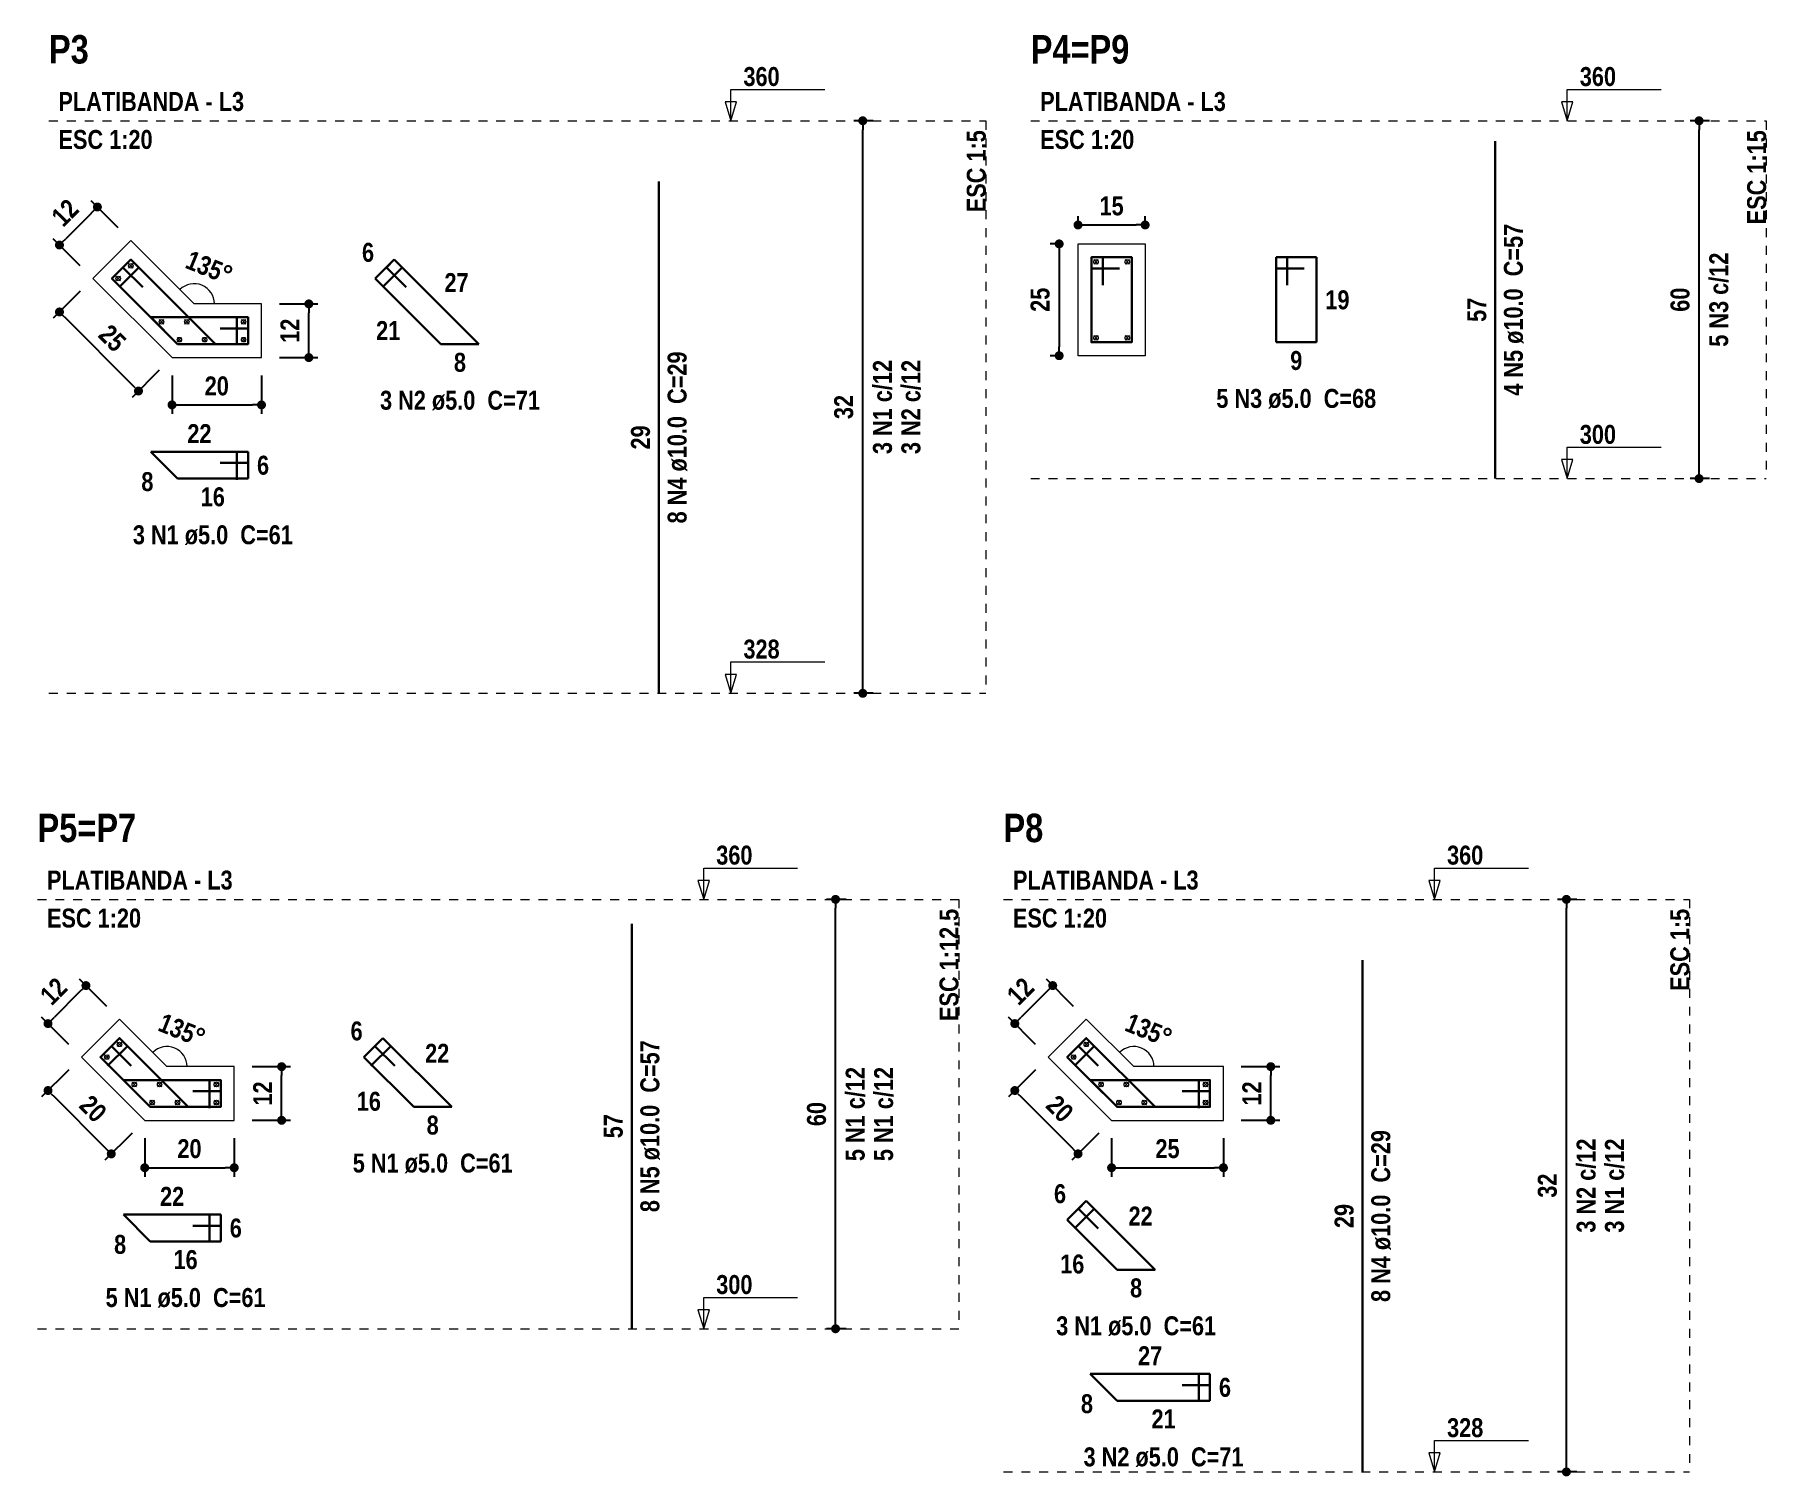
# Model space of a CAD drawing. Header units: millimetres. Extents: x 2249 to 2676, y -663 to -441.
# Drawn here: x 2595.97 to 2615.32, y -558.04 to -541.92 of the extents above; entities that cross this region are included whole.
import ezdxf

# ---------------------------------------------------------------- set-up
doc = ezdxf.new("R2010")
doc.units = ezdxf.units.MM
doc.header["$LTSCALE"] = 0.5
doc.header["$MEASUREMENT"] = 0
doc.header["$PDMODE"] = 34
doc.linetypes.add('DOT2', pattern=[3.175, 0, -3.175])
doc.layers.get('0').update_dxf_attribs({"linetype": 'CONTINUOUS'})
doc.layers.get('DEFPOINTS').update_dxf_attribs({"linetype": 'CONTINUOUS'})
for name, color, linetype, lineweight in [('Descrição da armadura', 7, 'CONTINUOUS', 5), ('DT-Barras na forma', 2, 'CONTINUOUS', 30), ('DT-Barras no corte', 5, 'CONTINUOUS', 5), ('DT-Barras rebatidas', 2, 'CONTINUOUS', 30), ('DT-Cotas', 9, 'CONTINUOUS', 5), ('DT-Forma', 5, 'CONTINUOUS', 5), ('DT-Pontilhado', 9, 'DOT2', 5), ('DT-Textos', 7, 'CONTINUOUS', 5), ('DT-Título', 3, 'CONTINUOUS', 20), ('Textos armaduras', 7, 'CONTINUOUS', 5)]:
    doc.layers.add(name, color=color, linetype=linetype, lineweight=lineweight)
doc.styles.add('ARIAL', font='ARIALNB.TTF')
doc.dimstyles.new('UM_12.500000', dxfattribs={"dimtxt": 0.18, "dimasz": 0.1, "dimexe": 0.1, "dimexo": 0.2, "dimgap": 0, "dimtad": 1, "dimtih": 1, "dimtoh": 1, "dimdec": 1, "dimlfac": 12.5, "dimzin": 0, "dimdsep": 46, "dimtxsty": 'Standard', "dimblk": 'CLOSED', "dimblk1": 'CLOSED', "dimblk2": 'CLOSED', "dimcen": 0.09, "dimdle": 0.1, "dimadec": 1, "dimazin": 2, "dimtfac": 1, "dimtdec": 4, "dimtofl": 0, "dimtmove": 0, "dimatfit": 3, "dimldrblk": 'CLOSED', "dimfxl": 1, "dimtolj": 1, "dimarcsym": 0})
doc.dimstyles.new('UM_14.999925', dxfattribs={"dimtxt": 0.18, "dimasz": 0.1, "dimexe": 0.1, "dimexo": 0.2, "dimgap": 0, "dimtad": 1, "dimtih": 1, "dimtoh": 1, "dimdec": 1, "dimlfac": 14.999925, "dimzin": 0, "dimdsep": 46, "dimtxsty": 'Standard', "dimblk": 'CLOSED', "dimblk1": 'CLOSED', "dimblk2": 'CLOSED', "dimcen": 0.09, "dimdle": 0.1, "dimadec": 1, "dimazin": 2, "dimtfac": 1, "dimtdec": 4, "dimtofl": 0, "dimtmove": 0, "dimatfit": 3, "dimldrblk": 'CLOSED', "dimfxl": 1, "dimtolj": 1, "dimarcsym": 0})
doc.dimstyles.new('UM_20.000000', dxfattribs={"dimtxt": 0.18, "dimasz": 0.1, "dimexe": 0.1, "dimexo": 0.2, "dimgap": 0, "dimtad": 1, "dimtih": 1, "dimtoh": 1, "dimdec": 1, "dimlfac": 20, "dimzin": 0, "dimdsep": 46, "dimtxsty": 'Standard', "dimblk": 'CLOSED', "dimblk1": 'CLOSED', "dimblk2": 'CLOSED', "dimcen": 0.09, "dimdle": 0.1, "dimadec": 1, "dimazin": 2, "dimtfac": 1, "dimtdec": 4, "dimtofl": 0, "dimtmove": 0, "dimatfit": 3, "dimldrblk": 'CLOSED', "dimfxl": 1, "dimtolj": 1, "dimarcsym": 0})
doc.dimstyles.new('UM_5.000000', dxfattribs={"dimtxt": 0.18, "dimasz": 0.1, "dimexe": 0.1, "dimexo": 0.2, "dimgap": 0, "dimtad": 1, "dimtih": 1, "dimtoh": 1, "dimdec": 1, "dimlfac": 5, "dimzin": 0, "dimdsep": 46, "dimtxsty": 'Standard', "dimblk": 'CLOSED', "dimblk1": 'CLOSED', "dimblk2": 'CLOSED', "dimcen": 0.09, "dimdle": 0.1, "dimadec": 1, "dimazin": 2, "dimtfac": 1, "dimtdec": 4, "dimtofl": 0, "dimtmove": 0, "dimatfit": 3, "dimldrblk": 'CLOSED', "dimfxl": 1, "dimtolj": 1, "dimarcsym": 0})

msp = doc.modelspace()

# ---------------------------------------------------------------- texts
at = {"layer": 'Descrição da armadura', "char_height": 0.2118, "attachment_point": 8, "rotation": 90.00021, "line_spacing_factor": 0.9, "style": 'ARIAL'}
for s, insert, width in [('4 N5 ø10.0  C=57', (2612.61, -544.9997), 4.06656), ('5 N3 c/12', (2614.9029, -544.8868), 2.32744), ('8 N4 ø10.0  C=29', (2603.2633, -546.4267), 4.06656), ('3 N1 c/12', (2605.5558, -546.0868), 2.32744), ('3 N2 c/12', (2605.8735, -546.0868), 2.32744), ('8 N5 ø10.0  C=57', (2602.9586, -554.1257), 4.06656), ('5 N1 c/12', (2605.2514, -553.9898), 2.32744), ('5 N1 c/12', (2605.5691, -553.9898), 2.32744), ('8 N4 ø10.0  C=29', (2611.1275, -555.1297), 4.06656), ('3 N2 c/12', (2613.4198, -554.7898), 2.32744), ('3 N1 c/12', (2613.7375, -554.7898), 2.32744)]:
    msp.add_mtext(s, dxfattribs=dict(at, insert=insert, width=width))
at = {"layer": 'Descrição da armadura', "char_height": 0.2118, "width": 3.8124, "attachment_point": 8, "line_spacing_factor": 0.9, "style": 'ARIAL'}
for s, insert in [('3 N2 ø5.0  C=71', (2600.7222, -546.1248)), ('5 N3 ø5.0  C=68', (2610.0688, -546.1048)), ('3 N1 ø5.0  C=61', (2597.9602, -547.6288)), ('5 N1 ø5.0  C=61', (2600.4174, -554.6518)), ('5 N1 ø5.0  C=61', (2597.6554, -556.1548)), ('3 N1 ø5.0  C=61', (2608.2794, -556.4708)), ('3 N2 ø5.0  C=71', (2608.5854, -557.9358))]:
    msp.add_mtext(s, dxfattribs=dict(at, insert=insert))
at = {"layer": 'DT-Cotas', "char_height": 0.2118, "width": 1.01664, "attachment_point": 8, "rotation": 337.99842, "line_spacing_factor": 0.798, "style": 'ARIAL'}
for insert in [(2597.8793, -544.6279), (2597.5746, -553.1539), (2608.3795, -553.1539)]:
    msp.add_mtext('135°', dxfattribs=dict(at, insert=insert))
at = {"layer": 'DT-Textos', "char_height": 0.2118, "attachment_point": 7, "line_spacing_factor": 0.798, "style": 'ARIAL'}
for s, insert, width in [('360', (2603.8902, -542.5018), 0.76248), ('360', (2613.2378, -542.5018), 0.76248), ('PLATIBANDA - L3', (2596.2342, -542.7808), 3.8124), ('PLATIBANDA - L3', (2607.2068, -542.7808), 3.8124), ('ESC 1:20', (2596.2352, -543.2048), 2.03328), ('ESC 1:20', (2607.2068, -543.2048), 2.03328), ('300', (2613.2378, -546.5018), 0.76248), ('328', (2603.8902, -548.9018), 0.76248), ('360', (2603.5864, -551.2048), 0.76248), ('360', (2611.7544, -551.2048), 0.76248), ('PLATIBANDA - L3', (2596.1064, -551.4838), 3.8124), ('PLATIBANDA - L3', (2606.9024, -551.4838), 3.8124), ('ESC 1:20', (2596.1064, -551.9078), 2.03328), ('ESC 1:20', (2606.9024, -551.9078), 2.03328), ('300', (2603.5864, -556.0048), 0.76248), ('328', (2611.7544, -557.6048), 0.76248)]:
    msp.add_mtext(s, dxfattribs=dict(at, insert=insert, width=width))
at = {"layer": 'DT-Textos', "char_height": 0.2118, "attachment_point": 9, "rotation": 90.00021, "line_spacing_factor": 0.798, "style": 'ARIAL'}
for s, insert, width in [('ESC 1:5', (2606.6013, -542.9927), 1.77912), ('ESC 1:15', (2615.323, -542.9927), 2.03328), ('ESC 1:12.5', (2606.2966, -551.6957), 2.5416), ('ESC 1:5', (2614.4645, -551.6957), 1.77912)]:
    msp.add_mtext(s, dxfattribs=dict(at, insert=insert, width=width))
at = {"layer": 'DT-Título', "char_height": 0.3177, "attachment_point": 7, "line_spacing_factor": 0.798, "style": 'ARIAL'}
for s, insert, width in [('P3', (2596.1282, -542.2518), 0.76248), ('P4=P9', (2607.1008, -542.2518), 1.9062), ('P5=P7', (2596.0004, -550.9549), 1.9062), ('P8', (2606.7964, -550.9549), 0.76248)]:
    msp.add_mtext(s, dxfattribs=dict(at, insert=insert, width=width))
at = {"layer": 'Textos armaduras', "char_height": 0.2118, "line_spacing_factor": 0.9, "style": 'ARIAL'}
for s, insert, width, attachment_point in [('6', (2599.762, -544.4665), 0.65416, 9), ('27', (2600.549, -544.8016), 0.90832, 7), ('19', (2610.3939, -544.7826), 0.90832, 1), ('21', (2600.0547, -545.1262), 0.90832, 3), ('8', (2600.7218, -545.4812), 0.65416, 2), ('9', (2610.0688, -545.4608), 0.65416, 2), ('22', (2597.8099, -546.4897), 0.90832, 8), ('6', (2598.4538, -546.6311), 0.65416, 1), ('8', (2597.2961, -546.8144), 0.65416, 3), ('16', (2597.9599, -546.9843), 0.90832, 2), ('6', (2599.6343, -553.1695), 0.65416, 9), ('22', (2600.3329, -553.4163), 0.90832, 7), ('16', (2599.8386, -553.7409), 0.90832, 3), ('8', (2600.4173, -554.0075), 0.65416, 2), ('22', (2597.5054, -555.016), 0.90832, 8), ('6', (2607.496, -554.9889), 0.65416, 9), ('22', (2608.1945, -555.2357), 0.90832, 7), ('6', (2598.1493, -555.1574), 0.65416, 1), ('8', (2596.9916, -555.3407), 0.65416, 3), ('16', (2597.6554, -555.5106), 0.90832, 2), ('16', (2607.7002, -555.5602), 0.90832, 3), ('8', (2608.279, -555.8268), 0.65416, 2), ('27', (2608.4358, -556.7971), 0.90832, 8), ('6', (2609.2047, -556.9385), 0.65416, 1), ('8', (2607.797, -557.1219), 0.65416, 3), ('21', (2608.5858, -557.2917), 0.90832, 2)]:
    msp.add_mtext(s, dxfattribs=dict(at, insert=insert, width=width, attachment_point=attachment_point))
at = {"layer": 'Textos armaduras', "char_height": 0.2118, "width": 0.90832, "attachment_point": 8, "rotation": 90.00021, "line_spacing_factor": 0.9, "style": 'ARIAL'}
for s, insert in [('57', (2612.1955, -545.0001)), ('29', (2602.8484, -546.4268)), ('57', (2602.5439, -554.1258)), ('29', (2610.7124, -555.1298))]:
    msp.add_mtext(s, dxfattribs=dict(at, insert=insert))

# ---------------------------------------------------------------- blocks, each defined once
blk = doc.blocks.new('_Dot')
at = {"color": 0, "linetype": 'ByBlock', "lineweight": -2}
blk.add_line((-0.5, 0), (-1, 0), dxfattribs=at)
at = {"color": 0, "linetype": 'ByBlock', "const_width": 0.5}
blk.add_lwpolyline([(-0.25, 0, 1), (0.25, 0, 1)], format="xyb", close=True, dxfattribs=at)
blk = doc.blocks.new('*D369')
at = {"layer": 'DEFPOINTS', "color": 0}
for p in [(2597.044, -544.226), (2596.246, -544.276), (2596.62, -544.65)]:
    blk.add_point(p, dxfattribs=at)
at = {"layer": 'DT-Cotas', "color": 0, "lineweight": -2}
for p, q in [((2596.903, -544.084), (2596.599, -543.781)), ((2596.599, -543.922), (2596.316, -544.205)), ((2596.479, -544.509), (2596.175, -544.205))]:
    blk.add_line(p, q, dxfattribs=at)
at = {"layer": 'DT-Cotas', "color": 0, "lineweight": -2, "xscale": 0.1, "yscale": 0.1, "zscale": 0.1}
for p, rotation in [((2596.67, -543.851), 45.00000000002301), ((2596.246, -544.276), 225.000000000023)]:
    blk.add_blockref('_Dot', p, dxfattribs=dict(at, rotation=rotation))
at = {"layer": 'DT-Cotas', "insert": (2596.308, -543.914), "char_height": 0.2118, "attachment_point": 5, "rotation": 45, "style": 'ARIAL'}
blk.add_mtext('\\A1;12', dxfattribs=at)
blk = doc.blocks.new('DOT')
at = {"color": 210}
for p, q in [((-1, 0), (1, 0)), ((0, 1), (0, -1))]:
    blk.add_line(p, q, dxfattribs=at)
blk.add_circle((0, 0), 0.25, dxfattribs=at)
blk = doc.blocks.new('*D370')
at = {"layer": 'DEFPOINTS', "color": 0}
for p in [(2596.62, -544.65), (2597.504, -545.534), (2597.129, -545.908)]:
    blk.add_point(p, dxfattribs=at)
at = {"layer": 'DT-Cotas', "color": 0, "lineweight": -2}
for p, q in [((2596.479, -544.791), (2596.175, -545.095)), ((2596.316, -545.095), (2597.059, -545.838)), ((2597.362, -545.675), (2597.059, -545.979))]:
    blk.add_line(p, q, dxfattribs=at)
at = {"layer": 'DT-Cotas', "color": 0, "lineweight": -2, "xscale": 0.1, "yscale": 0.1, "zscale": 0.1}
for p, rotation in [((2596.246, -545.024), 135.0000324113791), ((2597.129, -545.908), 315.000032411379)]:
    blk.add_blockref('_Dot', p, dxfattribs=dict(at, rotation=rotation))
at = {"layer": 'DT-Cotas', "insert": (2596.837, -545.317), "char_height": 0.2118, "attachment_point": 5, "rotation": 315, "style": 'ARIAL'}
blk.add_mtext('\\A1;25', dxfattribs=at)
blk = doc.blocks.new('*D371')
at = {"layer": 'DEFPOINTS', "color": 0}
for p in [(2597.504, -545.534), (2598.504, -545.534), (2598.504, -546.063)]:
    blk.add_point(p, dxfattribs=at)
at = {"layer": 'DT-Cotas', "color": 0, "lineweight": -2}
for p, q in [((2597.504, -545.734), (2597.504, -546.163)), ((2598.504, -545.734), (2598.504, -546.163)), ((2597.604, -546.063), (2598.404, -546.063))]:
    blk.add_line(p, q, dxfattribs=at)
at = {"layer": 'DT-Cotas', "color": 0, "lineweight": -2, "xscale": 0.1, "yscale": 0.1, "zscale": 0.1, "rotation": 180}
blk.add_blockref('_Dot', (2597.504, -546.063), dxfattribs=at)
at = {"layer": 'DT-Cotas', "color": 0, "lineweight": -2, "xscale": 0.1, "yscale": 0.1, "zscale": 0.1}
blk.add_blockref('_Dot', (2598.504, -546.063), dxfattribs=at)
at = {"layer": 'DT-Cotas', "insert": (2598.004, -545.852), "char_height": 0.2118, "attachment_point": 5, "rotation": 0.0057, "style": 'ARIAL'}
blk.add_mtext('\\A1;20', dxfattribs=at)
blk = doc.blocks.new('*D372')
at = {"layer": 'DEFPOINTS', "color": 0}
for p in [(2598.504, -544.934), (2599.033, -544.934), (2598.504, -545.534)]:
    blk.add_point(p, dxfattribs=at)
at = {"layer": 'DT-Cotas', "color": 0, "lineweight": -2}
for p, q in [((2598.704, -544.934), (2599.133, -544.934)), ((2599.033, -545.434), (2599.033, -545.034)), ((2598.704, -545.534), (2599.133, -545.534))]:
    blk.add_line(p, q, dxfattribs=at)
at = {"layer": 'DT-Cotas', "color": 0, "lineweight": -2, "xscale": 0.1, "yscale": 0.1, "zscale": 0.1}
for p, rotation in [((2599.033, -544.934), 90), ((2599.033, -545.534), 270)]:
    blk.add_blockref('_Dot', p, dxfattribs=dict(at, rotation=rotation))
at = {"layer": 'DT-Cotas', "insert": (2598.822, -545.234), "char_height": 0.2118, "attachment_point": 5, "rotation": 90, "style": 'ARIAL'}
blk.add_mtext('\\A1;12', dxfattribs=at)
blk = doc.blocks.new('*D373')
at = {"layer": 'DEFPOINTS', "color": 0}
for p in [(2605.224, -542.887), (2605.542, -542.887), (2605.542, -549.287)]:
    blk.add_point(p, dxfattribs=at)
at = {"layer": 'DT-Cotas', "color": 0, "lineweight": -2}
for p, q in [((2605.342, -542.887), (2605.124, -542.887)), ((2605.224, -549.187), (2605.224, -542.987)), ((2605.342, -549.287), (2605.124, -549.287))]:
    blk.add_line(p, q, dxfattribs=at)
at = {"layer": 'DT-Cotas', "color": 0, "lineweight": -2, "xscale": 0.1, "yscale": 0.1, "zscale": 0.1}
for p, rotation in [((2605.224, -542.887), 90), ((2605.224, -549.287), 270)]:
    blk.add_blockref('_Dot', p, dxfattribs=dict(at, rotation=rotation))
at = {"layer": 'DT-Cotas', "insert": (2605.012, -546.087), "char_height": 0.2118, "attachment_point": 5, "rotation": 90, "style": 'ARIAL'}
blk.add_mtext('\\A1;32', dxfattribs=at)
blk = doc.blocks.new('*D374')
at = {"layer": 'DEFPOINTS', "color": 0}
for p in [(2607.63, -544.263), (2607.419, -545.513), (2607.63, -545.513)]:
    blk.add_point(p, dxfattribs=at)
at = {"layer": 'DT-Cotas', "color": 0, "lineweight": -2}
for p, q in [((2607.43, -544.263), (2607.319, -544.263)), ((2607.419, -544.363), (2607.419, -545.413)), ((2607.43, -545.513), (2607.319, -545.513))]:
    blk.add_line(p, q, dxfattribs=at)
at = {"layer": 'DT-Cotas', "color": 0, "lineweight": -2, "xscale": 0.1, "yscale": 0.1, "zscale": 0.1}
for p, rotation in [((2607.419, -544.263), 90), ((2607.419, -545.513), 270)]:
    blk.add_blockref('_Dot', p, dxfattribs=dict(at, rotation=rotation))
at = {"layer": 'DT-Cotas', "insert": (2607.207, -544.888), "char_height": 0.2118, "attachment_point": 5, "rotation": 90, "style": 'ARIAL'}
blk.add_mtext('\\A1;25', dxfattribs=at)
blk = doc.blocks.new('*D375')
at = {"layer": 'DEFPOINTS', "color": 0}
for p in [(2608.38, -544.052), (2607.63, -544.263), (2608.38, -544.263)]:
    blk.add_point(p, dxfattribs=at)
at = {"layer": 'DT-Cotas', "color": 0, "lineweight": -2}
for p, q in [((2607.63, -544.063), (2607.63, -543.952)), ((2607.73, -544.052), (2608.28, -544.052)), ((2608.38, -544.063), (2608.38, -543.952))]:
    blk.add_line(p, q, dxfattribs=at)
at = {"layer": 'DT-Cotas', "color": 0, "lineweight": -2, "xscale": 0.1, "yscale": 0.1, "zscale": 0.1, "rotation": 180}
blk.add_blockref('_Dot', (2607.63, -544.052), dxfattribs=at)
at = {"layer": 'DT-Cotas', "color": 0, "lineweight": -2, "xscale": 0.1, "yscale": 0.1, "zscale": 0.1}
blk.add_blockref('_Dot', (2608.38, -544.052), dxfattribs=at)
at = {"layer": 'DT-Cotas', "insert": (2608.005, -543.84), "char_height": 0.2118, "attachment_point": 5, "rotation": 0.0057, "style": 'ARIAL'}
blk.add_mtext('\\A1;15', dxfattribs=at)
blk = doc.blocks.new('*D376')
at = {"layer": 'DEFPOINTS', "color": 0}
for p in [(2614.571, -542.887), (2614.889, -542.887), (2614.889, -546.887)]:
    blk.add_point(p, dxfattribs=at)
at = {"layer": 'DT-Cotas', "color": 0, "lineweight": -2}
for p, q in [((2614.689, -542.887), (2614.471, -542.887)), ((2614.571, -546.787), (2614.571, -542.987)), ((2614.689, -546.887), (2614.471, -546.887))]:
    blk.add_line(p, q, dxfattribs=at)
at = {"layer": 'DT-Cotas', "color": 0, "lineweight": -2, "xscale": 0.1, "yscale": 0.1, "zscale": 0.1}
for p, rotation in [((2614.571, -542.887), 90), ((2614.571, -546.887), 270)]:
    blk.add_blockref('_Dot', p, dxfattribs=dict(at, rotation=rotation))
at = {"layer": 'DT-Cotas', "insert": (2614.359, -544.887), "char_height": 0.2118, "attachment_point": 5, "rotation": 90, "style": 'ARIAL'}
blk.add_mtext('\\A1;60', dxfattribs=at)
blk = doc.blocks.new('*D377')
at = {"layer": 'DEFPOINTS', "color": 0}
for p in [(2596.916, -552.929), (2596.118, -552.979), (2596.492, -553.353)]:
    blk.add_point(p, dxfattribs=at)
at = {"layer": 'DT-Cotas', "color": 0, "lineweight": -2}
for p, q in [((2596.775, -552.787), (2596.471, -552.484)), ((2596.471, -552.625), (2596.189, -552.908)), ((2596.351, -553.212), (2596.047, -552.908))]:
    blk.add_line(p, q, dxfattribs=at)
at = {"layer": 'DT-Cotas', "color": 0, "lineweight": -2, "xscale": 0.1, "yscale": 0.1, "zscale": 0.1}
for p, rotation in [((2596.542, -552.554), 45.00000000002301), ((2596.118, -552.979), 225.000000000023)]:
    blk.add_blockref('_Dot', p, dxfattribs=dict(at, rotation=rotation))
at = {"layer": 'DT-Cotas', "insert": (2596.18, -552.617), "char_height": 0.2118, "attachment_point": 5, "rotation": 45, "style": 'ARIAL'}
blk.add_mtext('\\A1;12', dxfattribs=at)
blk = doc.blocks.new('*D378')
at = {"layer": 'DEFPOINTS', "color": 0}
for p in [(2596.492, -553.353), (2597.199, -554.06), (2596.825, -554.435)]:
    blk.add_point(p, dxfattribs=at)
at = {"layer": 'DT-Cotas', "color": 0, "lineweight": -2}
for p, q in [((2596.351, -553.494), (2596.047, -553.798)), ((2596.189, -553.798), (2596.754, -554.364)), ((2597.058, -554.202), (2596.754, -554.505))]:
    blk.add_line(p, q, dxfattribs=at)
at = {"layer": 'DT-Cotas', "color": 0, "lineweight": -2, "xscale": 0.1, "yscale": 0.1, "zscale": 0.1}
for p, rotation in [((2596.118, -553.727), 135.0000405142364), ((2596.825, -554.435), 315.0000405142364)]:
    blk.add_blockref('_Dot', p, dxfattribs=dict(at, rotation=rotation))
at = {"layer": 'DT-Cotas', "insert": (2596.621, -553.931), "char_height": 0.2118, "attachment_point": 5, "rotation": 315, "style": 'ARIAL'}
blk.add_mtext('\\A1;20', dxfattribs=at)
blk = doc.blocks.new('*D379')
at = {"layer": 'DEFPOINTS', "color": 0}
for p in [(2597.199, -554.06), (2598.199, -554.06), (2598.199, -554.59)]:
    blk.add_point(p, dxfattribs=at)
at = {"layer": 'DT-Cotas', "color": 0, "lineweight": -2}
for p, q in [((2597.199, -554.26), (2597.199, -554.69)), ((2598.199, -554.26), (2598.199, -554.69)), ((2597.299, -554.59), (2598.099, -554.59))]:
    blk.add_line(p, q, dxfattribs=at)
at = {"layer": 'DT-Cotas', "color": 0, "lineweight": -2, "xscale": 0.1, "yscale": 0.1, "zscale": 0.1, "rotation": 180}
blk.add_blockref('_Dot', (2597.199, -554.59), dxfattribs=at)
at = {"layer": 'DT-Cotas', "color": 0, "lineweight": -2, "xscale": 0.1, "yscale": 0.1, "zscale": 0.1}
blk.add_blockref('_Dot', (2598.199, -554.59), dxfattribs=at)
at = {"layer": 'DT-Cotas', "insert": (2597.699, -554.378), "char_height": 0.2118, "attachment_point": 5, "rotation": 0.0057, "style": 'ARIAL'}
blk.add_mtext('\\A1;20', dxfattribs=at)
blk = doc.blocks.new('*D380')
at = {"layer": 'DEFPOINTS', "color": 0}
for p in [(2598.199, -553.46), (2598.729, -553.46), (2598.199, -554.06)]:
    blk.add_point(p, dxfattribs=at)
at = {"layer": 'DT-Cotas', "color": 0, "lineweight": -2}
for p, q in [((2598.399, -553.46), (2598.829, -553.46)), ((2598.729, -553.96), (2598.729, -553.56)), ((2598.399, -554.06), (2598.829, -554.06))]:
    blk.add_line(p, q, dxfattribs=at)
at = {"layer": 'DT-Cotas', "color": 0, "lineweight": -2, "xscale": 0.1, "yscale": 0.1, "zscale": 0.1}
for p, rotation in [((2598.729, -553.46), 90), ((2598.729, -554.06), 270)]:
    blk.add_blockref('_Dot', p, dxfattribs=dict(at, rotation=rotation))
at = {"layer": 'DT-Cotas', "insert": (2598.517, -553.76), "char_height": 0.2118, "attachment_point": 5, "rotation": 90, "style": 'ARIAL'}
blk.add_mtext('\\A1;12', dxfattribs=at)
blk = doc.blocks.new('*D381')
at = {"layer": 'DEFPOINTS', "color": 0}
for p in [(2604.92, -551.59), (2605.237, -551.59), (2605.237, -556.39)]:
    blk.add_point(p, dxfattribs=at)
at = {"layer": 'DT-Cotas', "color": 0, "lineweight": -2}
for p, q in [((2605.037, -551.59), (2604.82, -551.59)), ((2604.92, -556.29), (2604.92, -551.69)), ((2605.037, -556.39), (2604.82, -556.39))]:
    blk.add_line(p, q, dxfattribs=at)
at = {"layer": 'DT-Cotas', "color": 0, "lineweight": -2, "xscale": 0.1, "yscale": 0.1, "zscale": 0.1}
for p, rotation in [((2604.92, -551.59), 90), ((2604.92, -556.39), 270)]:
    blk.add_blockref('_Dot', p, dxfattribs=dict(at, rotation=rotation))
at = {"layer": 'DT-Cotas', "insert": (2604.708, -553.99), "char_height": 0.2118, "attachment_point": 5, "rotation": 90, "style": 'ARIAL'}
blk.add_mtext('\\A1;60', dxfattribs=at)
blk = doc.blocks.new('*D382')
at = {"layer": 'DEFPOINTS', "color": 0}
for p in [(2607.722, -552.929), (2606.923, -552.979), (2607.298, -553.353)]:
    blk.add_point(p, dxfattribs=at)
at = {"layer": 'DT-Cotas', "color": 0, "lineweight": -2}
for p, q in [((2607.58, -552.787), (2607.277, -552.484)), ((2607.277, -552.625), (2606.994, -552.908)), ((2607.156, -553.212), (2606.852, -552.908))]:
    blk.add_line(p, q, dxfattribs=at)
at = {"layer": 'DT-Cotas', "color": 0, "lineweight": -2, "xscale": 0.1, "yscale": 0.1, "zscale": 0.1}
for p, rotation in [((2607.347, -552.554), 45.00006752363956), ((2606.923, -552.979), 225.0000675236395)]:
    blk.add_blockref('_Dot', p, dxfattribs=dict(at, rotation=rotation))
at = {"layer": 'DT-Cotas', "insert": (2606.986, -552.617), "char_height": 0.2118, "attachment_point": 5, "rotation": 45.0001, "style": 'ARIAL'}
blk.add_mtext('\\A1;12', dxfattribs=at)
blk = doc.blocks.new('*D383')
at = {"layer": 'DEFPOINTS', "color": 0}
for p in [(2607.298, -553.353), (2608.005, -554.06), (2607.63, -554.435)]:
    blk.add_point(p, dxfattribs=at)
at = {"layer": 'DT-Cotas', "color": 0, "lineweight": -2}
for p, q in [((2607.156, -553.494), (2606.852, -553.798)), ((2606.994, -553.798), (2607.56, -554.364)), ((2607.863, -554.202), (2607.56, -554.505))]:
    blk.add_line(p, q, dxfattribs=at)
at = {"layer": 'DT-Cotas', "color": 0, "lineweight": -2, "xscale": 0.1, "yscale": 0.1, "zscale": 0.1}
for p, rotation in [((2606.923, -553.727), 135.0000405142548), ((2607.63, -554.435), 315.0000405142548)]:
    blk.add_blockref('_Dot', p, dxfattribs=dict(at, rotation=rotation))
at = {"layer": 'DT-Cotas', "insert": (2607.426, -553.931), "char_height": 0.2118, "attachment_point": 5, "rotation": 315, "style": 'ARIAL'}
blk.add_mtext('\\A1;20', dxfattribs=at)
blk = doc.blocks.new('*D384')
at = {"layer": 'DEFPOINTS', "color": 0}
for p in [(2608.005, -554.06), (2609.255, -554.06), (2609.255, -554.59)]:
    blk.add_point(p, dxfattribs=at)
at = {"layer": 'DT-Cotas', "color": 0, "lineweight": -2}
for p, q in [((2608.005, -554.26), (2608.005, -554.69)), ((2609.255, -554.26), (2609.255, -554.69)), ((2608.105, -554.59), (2609.155, -554.59))]:
    blk.add_line(p, q, dxfattribs=at)
at = {"layer": 'DT-Cotas', "color": 0, "lineweight": -2, "xscale": 0.1, "yscale": 0.1, "zscale": 0.1, "rotation": 180}
blk.add_blockref('_Dot', (2608.005, -554.59), dxfattribs=at)
at = {"layer": 'DT-Cotas', "color": 0, "lineweight": -2, "xscale": 0.1, "yscale": 0.1, "zscale": 0.1}
blk.add_blockref('_Dot', (2609.255, -554.59), dxfattribs=at)
at = {"layer": 'DT-Cotas', "insert": (2608.63, -554.378), "char_height": 0.2118, "attachment_point": 5, "rotation": 0.0057, "style": 'ARIAL'}
blk.add_mtext('\\A1;25', dxfattribs=at)
blk = doc.blocks.new('*D385')
at = {"layer": 'DEFPOINTS', "color": 0}
for p in [(2609.255, -553.46), (2609.784, -553.46), (2609.255, -554.06)]:
    blk.add_point(p, dxfattribs=at)
at = {"layer": 'DT-Cotas', "color": 0, "lineweight": -2}
for p, q in [((2609.455, -553.46), (2609.884, -553.46)), ((2609.784, -553.96), (2609.784, -553.56)), ((2609.455, -554.06), (2609.884, -554.06))]:
    blk.add_line(p, q, dxfattribs=at)
at = {"layer": 'DT-Cotas', "color": 0, "lineweight": -2, "xscale": 0.1, "yscale": 0.1, "zscale": 0.1}
for p, rotation in [((2609.784, -553.46), 90), ((2609.784, -554.06), 270)]:
    blk.add_blockref('_Dot', p, dxfattribs=dict(at, rotation=rotation))
at = {"layer": 'DT-Cotas', "insert": (2609.572, -553.76), "char_height": 0.2118, "attachment_point": 5, "rotation": 90, "style": 'ARIAL'}
blk.add_mtext('\\A1;12', dxfattribs=at)
blk = doc.blocks.new('*D386')
at = {"layer": 'DEFPOINTS', "color": 0}
for p in [(2613.088, -551.59), (2613.406, -551.59), (2613.406, -557.99)]:
    blk.add_point(p, dxfattribs=at)
at = {"layer": 'DT-Cotas', "color": 0, "lineweight": -2}
for p, q in [((2613.206, -551.59), (2612.988, -551.59)), ((2613.088, -557.89), (2613.088, -551.69)), ((2613.206, -557.99), (2612.988, -557.99))]:
    blk.add_line(p, q, dxfattribs=at)
at = {"layer": 'DT-Cotas', "color": 0, "lineweight": -2, "xscale": 0.1, "yscale": 0.1, "zscale": 0.1}
for p, rotation in [((2613.088, -551.59), 90), ((2613.088, -557.99), 270)]:
    blk.add_blockref('_Dot', p, dxfattribs=dict(at, rotation=rotation))
at = {"layer": 'DT-Cotas', "insert": (2612.876, -554.79), "char_height": 0.2118, "attachment_point": 5, "rotation": 90, "style": 'ARIAL'}
blk.add_mtext('\\A1;32', dxfattribs=at)

# ---------------------------------------------------------------- dimensions: what is measured, and where the dimension line sits
at = {"layer": 'DT-Cotas'}
for base, p1, p2, angle, dimstyle, override, picture, middle, dimtype, turn in [((2605.2241, -542.8868), (2605.5418, -549.2868), (2605.5418, -542.8868), 90, 'UM_5.000000', {"dimtxt": 0.2118, "dimasz": 0.1, "dimexe": 0.1, "dimexo": 0.2, "dimtad": 1, "dimtih": 0, "dimtoh": 0, "dimdec": 1, "dimlfac": 5, "dimzin": 8, "dimtxsty": 'ARIAL', "dimblk": 'Dot', "dimblk1": 'Dot', "dimblk2": 'Dot', "dimsah": 1, "dimdle": 0.1, "dimse1": 0, "dimse2": 0, "dimclrt": 256, "dimadec": 1, "dimazin": 3, "dimtmove": 2, "dimldrblk": 'Dot'}, '*D373', (2605.0123, -546.0868), 160, 90), ((2614.5712, -542.8868), (2614.8889, -546.8868), (2614.8889, -542.8868), 90, 'UM_14.999925', {"dimtxt": 0.2118, "dimasz": 0.1, "dimexe": 0.1, "dimexo": 0.2, "dimtad": 1, "dimtih": 0, "dimtoh": 0, "dimdec": 1, "dimlfac": 14.999925, "dimzin": 8, "dimtxsty": 'ARIAL', "dimblk": 'Dot', "dimblk1": 'Dot', "dimblk2": 'Dot', "dimsah": 1, "dimdle": 0.1, "dimse1": 0, "dimse2": 0, "dimclrt": 256, "dimadec": 1, "dimazin": 3, "dimtmove": 2, "dimldrblk": 'Dot'}, '*D376', (2614.3594, -544.8868), 160, 90), ((2596.2455, -544.2756), (2597.0442, -544.2257), (2596.6199, -544.65), 225, 'UM_20.000000', {"dimtxt": 0.2118, "dimasz": 0.1, "dimexe": 0.1, "dimexo": 0.2, "dimtad": 1, "dimtih": 0, "dimtoh": 0, "dimdec": 1, "dimlfac": 20, "dimzin": 8, "dimtxsty": 'ARIAL', "dimblk": 'Dot', "dimblk1": 'Dot', "dimblk2": 'Dot', "dimsah": 1, "dimdle": 0.1, "dimse1": 0, "dimse2": 0, "dimclrt": 256, "dimadec": 1, "dimazin": 3, "dimtmove": 2, "dimldrblk": 'Dot'}, '*D369', (2596.3079, -543.9137), 161, 45), ((2607.4185, -545.5135), (2607.6303, -544.2635), (2607.6303, -545.5135), 90, 'UM_20.000000', {"dimtxt": 0.2118, "dimasz": 0.1, "dimexe": 0.1, "dimexo": 0.2, "dimtad": 1, "dimtih": 0, "dimtoh": 0, "dimdec": 1, "dimlfac": 20, "dimzin": 8, "dimtxsty": 'ARIAL', "dimblk": 'Dot', "dimblk1": 'Dot', "dimblk2": 'Dot', "dimsah": 1, "dimdle": 0.1, "dimse1": 0, "dimse2": 0, "dimclrt": 256, "dimadec": 1, "dimazin": 3, "dimtmove": 2, "dimldrblk": 'Dot'}, '*D374', (2607.2067, -544.8885), 160, 90), ((2597.1294, -545.9083), (2596.6199, -544.65), (2597.5038, -545.5339), 315.00003, 'UM_20.000000', {"dimtxt": 0.2118, "dimasz": 0.1, "dimexe": 0.1, "dimexo": 0.2, "dimtad": 1, "dimtih": 0, "dimtoh": 0, "dimdec": 1, "dimlfac": 20, "dimzin": 8, "dimtxsty": 'ARIAL', "dimblk": 'Dot', "dimblk1": 'Dot', "dimblk2": 'Dot', "dimsah": 1, "dimdle": 0.1, "dimse1": 0, "dimse2": 0, "dimclrt": 256, "dimadec": 1, "dimazin": 3, "dimtmove": 2, "dimldrblk": 'Dot'}, '*D370', (2596.8372, -545.3166), 161, -44.99997), ((2599.0333, -544.9339), (2598.5038, -545.5339), (2598.5038, -544.9339), 90, 'UM_20.000000', {"dimtxt": 0.2118, "dimasz": 0.1, "dimexe": 0.1, "dimexo": 0.2, "dimtad": 1, "dimtih": 0, "dimtoh": 0, "dimdec": 1, "dimlfac": 20, "dimzin": 8, "dimtxsty": 'ARIAL', "dimblk": 'Dot', "dimblk1": 'Dot', "dimblk2": 'Dot', "dimsah": 1, "dimdle": 0.1, "dimse1": 0, "dimse2": 0, "dimclrt": 256, "dimadec": 1, "dimazin": 3, "dimtmove": 2, "dimldrblk": 'Dot'}, '*D372', (2598.8215, -545.2339), 160, 90), ((2604.9197, -551.5898), (2605.2374, -556.3898), (2605.2374, -551.5898), 90, 'UM_12.500000', {"dimtxt": 0.2118, "dimasz": 0.1, "dimexe": 0.1, "dimexo": 0.2, "dimtad": 1, "dimtih": 0, "dimtoh": 0, "dimdec": 1, "dimlfac": 12.5, "dimzin": 8, "dimtxsty": 'ARIAL', "dimblk": 'Dot', "dimblk1": 'Dot', "dimblk2": 'Dot', "dimsah": 1, "dimdle": 0.1, "dimse1": 0, "dimse2": 0, "dimclrt": 256, "dimadec": 1, "dimazin": 3, "dimtmove": 2, "dimldrblk": 'Dot'}, '*D381', (2604.7079, -553.9898), 160, 90), ((2613.0881, -551.5898), (2613.4058, -557.9898), (2613.4058, -551.5898), 90, 'UM_5.000000', {"dimtxt": 0.2118, "dimasz": 0.1, "dimexe": 0.1, "dimexo": 0.2, "dimtad": 1, "dimtih": 0, "dimtoh": 0, "dimdec": 1, "dimlfac": 5, "dimzin": 8, "dimtxsty": 'ARIAL', "dimblk": 'Dot', "dimblk1": 'Dot', "dimblk2": 'Dot', "dimsah": 1, "dimdle": 0.1, "dimse1": 0, "dimse2": 0, "dimclrt": 256, "dimadec": 1, "dimazin": 3, "dimtmove": 2, "dimldrblk": 'Dot'}, '*D386', (2612.8763, -554.7898), 160, 90), ((2596.1178, -552.9787), (2596.9165, -552.9288), (2596.4922, -553.3531), 225, 'UM_20.000000', {"dimtxt": 0.2118, "dimasz": 0.1, "dimexe": 0.1, "dimexo": 0.2, "dimtad": 1, "dimtih": 0, "dimtoh": 0, "dimdec": 1, "dimlfac": 20, "dimzin": 8, "dimtxsty": 'ARIAL', "dimblk": 'Dot', "dimblk1": 'Dot', "dimblk2": 'Dot', "dimsah": 1, "dimdle": 0.1, "dimse1": 0, "dimse2": 0, "dimclrt": 256, "dimadec": 1, "dimazin": 3, "dimtmove": 2, "dimldrblk": 'Dot'}, '*D377', (2596.1802, -552.6168), 161, 45), ((2606.9232, -552.9787), (2607.7219, -552.9288), (2607.2976, -553.3531), 225.00007, 'UM_20.000000', {"dimtxt": 0.2118, "dimasz": 0.1, "dimexe": 0.1, "dimexo": 0.2, "dimtad": 1, "dimtih": 0, "dimtoh": 0, "dimdec": 1, "dimlfac": 20, "dimzin": 8, "dimtxsty": 'ARIAL', "dimblk": 'Dot', "dimblk1": 'Dot', "dimblk2": 'Dot', "dimsah": 1, "dimdle": 0.1, "dimse1": 0, "dimse2": 0, "dimclrt": 256, "dimadec": 1, "dimazin": 3, "dimtmove": 2, "dimldrblk": 'Dot'}, '*D382', (2606.9855, -552.6168), 161, 45.00007), ((2596.8249, -554.4346), (2596.4922, -553.3531), (2597.1993, -554.0602), 315.00004, 'UM_20.000000', {"dimtxt": 0.2118, "dimasz": 0.1, "dimexe": 0.1, "dimexo": 0.2, "dimtad": 1, "dimtih": 0, "dimtoh": 0, "dimdec": 1, "dimlfac": 20, "dimzin": 8, "dimtxsty": 'ARIAL', "dimblk": 'Dot', "dimblk1": 'Dot', "dimblk2": 'Dot', "dimsah": 1, "dimdle": 0.1, "dimse1": 0, "dimse2": 0, "dimclrt": 256, "dimadec": 1, "dimazin": 3, "dimtmove": 2, "dimldrblk": 'Dot'}, '*D378', (2596.6211, -553.9313), 161, -44.99996), ((2598.7288, -553.4602), (2598.1993, -554.0602), (2598.1993, -553.4602), 90, 'UM_20.000000', {"dimtxt": 0.2118, "dimasz": 0.1, "dimexe": 0.1, "dimexo": 0.2, "dimtad": 1, "dimtih": 0, "dimtoh": 0, "dimdec": 1, "dimlfac": 20, "dimzin": 8, "dimtxsty": 'ARIAL', "dimblk": 'Dot', "dimblk1": 'Dot', "dimblk2": 'Dot', "dimsah": 1, "dimdle": 0.1, "dimse1": 0, "dimse2": 0, "dimclrt": 256, "dimadec": 1, "dimazin": 3, "dimtmove": 2, "dimldrblk": 'Dot'}, '*D380', (2598.517, -553.7602), 160, 90), ((2607.6303, -554.4346), (2607.2976, -553.3531), (2608.0047, -554.0602), 315.00004, 'UM_20.000000', {"dimtxt": 0.2118, "dimasz": 0.1, "dimexe": 0.1, "dimexo": 0.2, "dimtad": 1, "dimtih": 0, "dimtoh": 0, "dimdec": 1, "dimlfac": 20, "dimzin": 8, "dimtxsty": 'ARIAL', "dimblk": 'Dot', "dimblk1": 'Dot', "dimblk2": 'Dot', "dimsah": 1, "dimdle": 0.1, "dimse1": 0, "dimse2": 0, "dimclrt": 256, "dimadec": 1, "dimazin": 3, "dimtmove": 2, "dimldrblk": 'Dot'}, '*D383', (2607.4265, -553.9313), 161, -44.99996), ((2609.7842, -553.4602), (2609.2547, -554.0602), (2609.2547, -553.4602), 90, 'UM_20.000000', {"dimtxt": 0.2118, "dimasz": 0.1, "dimexe": 0.1, "dimexo": 0.2, "dimtad": 1, "dimtih": 0, "dimtoh": 0, "dimdec": 1, "dimlfac": 20, "dimzin": 8, "dimtxsty": 'ARIAL', "dimblk": 'Dot', "dimblk1": 'Dot', "dimblk2": 'Dot', "dimsah": 1, "dimdle": 0.1, "dimse1": 0, "dimse2": 0, "dimclrt": 256, "dimadec": 1, "dimazin": 3, "dimtmove": 2, "dimldrblk": 'Dot'}, '*D385', (2609.5724, -553.7602), 160, 90)]:
    dim = msp.add_linear_dim(base=base, p1=p1, p2=p2, angle=angle, dimstyle=dimstyle, override=override, dxfattribs=at)
    dim.commit()
    dim.dimension.update_dxf_attribs({"geometry": picture, "text_midpoint": middle, "dimtype": dimtype, "text_rotation": turn})
for base, p1, p2, picture, middle in [((2608.3803, -544.0517), (2607.6303, -544.2635), (2608.3803, -544.2635), '*D375', (2608.0053, -543.8399)), ((2598.5038, -546.0634), (2597.5038, -545.5339), (2598.5038, -545.5339), '*D371', (2598.0038, -545.8516)), ((2598.1993, -554.5897), (2597.1993, -554.0602), (2598.1993, -554.0602), '*D379', (2597.6993, -554.3779)), ((2609.2547, -554.5897), (2608.0047, -554.0602), (2609.2547, -554.0602), '*D384', (2608.6297, -554.3779))]:
    dim = msp.add_linear_dim(base=base, p1=p1, p2=p2, dimstyle='UM_20.000000', override={"dimtxt": 0.2118, "dimasz": 0.1, "dimexe": 0.1, "dimexo": 0.2, "dimtad": 1, "dimtih": 0, "dimtoh": 0, "dimdec": 1, "dimlfac": 20, "dimzin": 8, "dimtxsty": 'ARIAL', "dimblk": 'Dot', "dimblk1": 'Dot', "dimblk2": 'Dot', "dimsah": 1, "dimdle": 0.1, "dimse1": 0, "dimse2": 0, "dimclrt": 256, "dimadec": 1, "dimazin": 3, "dimtmove": 2, "dimldrblk": 'Dot'}, dxfattribs=at)
    dim.commit()
    dim.dimension.update_dxf_attribs({"geometry": picture, "text_midpoint": middle, "dimtype": 160, "text_rotation": 0.00573})

# ---------------------------------------------------------------- linework, layer by layer
at = {"layer": 'DT-Barras na forma'}
for points in [[(2596.9116, -544.7472), (2597.1326, -544.5262), (2597.0442, -544.4379), (2596.8321, -544.65), (2597.5659, -545.3839), (2597.9902, -545.3839), (2597.0442, -544.4379), (2596.9558, -544.5262), (2597.1768, -544.7472)], [(2607.9053, -544.726), (2607.9053, -544.4135), (2607.7803, -544.4135), (2607.7803, -545.3635), (2608.2303, -545.3635), (2608.2303, -544.4135), (2607.7803, -544.4135), (2607.7803, -544.5385), (2608.0928, -544.5385)], [(2598.0413, -545.2089), (2598.3538, -545.2089), (2598.3538, -545.0839), (2597.2659, -545.0839), (2597.5659, -545.3839), (2598.3538, -545.3839), (2598.3538, -545.0839), (2598.2288, -545.0839), (2598.2288, -545.3964)], [(2596.7839, -553.4503), (2597.0049, -553.2293), (2596.9165, -553.1409), (2596.7043, -553.3531), (2597.2615, -553.9102), (2597.6857, -553.9102), (2596.9165, -553.1409), (2596.8281, -553.2293), (2597.0491, -553.4503)], [(2607.5893, -553.4503), (2607.8102, -553.2293), (2607.7219, -553.1409), (2607.5097, -553.3531), (2608.0668, -553.9102), (2608.4911, -553.9102), (2607.7219, -553.1409), (2607.6335, -553.2293), (2607.8544, -553.4503)], [(2597.7368, -553.7352), (2598.0493, -553.7352), (2598.0493, -553.6102), (2596.9615, -553.6102), (2597.2615, -553.9102), (2598.0493, -553.9102), (2598.0493, -553.6102), (2597.9243, -553.6102), (2597.9243, -553.9227)], [(2608.7922, -553.7352), (2609.1047, -553.7352), (2609.1047, -553.6102), (2607.7668, -553.6102), (2608.0668, -553.9102), (2609.1047, -553.9102), (2609.1047, -553.6102), (2608.9797, -553.6102), (2608.9797, -553.9227)]]:
    msp.add_lwpolyline(points, dxfattribs=at)
at = {"layer": 'DT-Barras no corte'}
for p, q in [((2607.8053, -544.4885), (2607.8553, -544.4385)), ((2607.8053, -544.4385), (2607.8553, -544.4885)), ((2608.1553, -544.4885), (2608.2053, -544.4385)), ((2608.1553, -544.4385), (2608.2053, -544.4885)), ((2596.8778, -544.675), (2596.9278, -544.625)), ((2596.8778, -544.625), (2596.9278, -544.675)), ((2597.0192, -544.5336), (2597.0692, -544.4836)), ((2597.0192, -544.4836), (2597.0692, -544.5336)), ((2597.3617, -545.1589), (2597.4117, -545.1089)), ((2597.3617, -545.1089), (2597.4117, -545.1589)), ((2597.6445, -545.1589), (2597.6945, -545.1089)), ((2597.6445, -545.1089), (2597.6945, -545.1589)), ((2598.2788, -545.1589), (2598.3288, -545.1089)), ((2598.2788, -545.1089), (2598.3288, -545.1589)), ((2597.5617, -545.3589), (2597.6117, -545.3089)), ((2597.5617, -545.3089), (2597.6117, -545.3589)), ((2597.8445, -545.3589), (2597.8945, -545.3089)), ((2597.8445, -545.3089), (2597.8945, -545.3589)), ((2598.2788, -545.3589), (2598.3288, -545.3089)), ((2598.2788, -545.3089), (2598.3288, -545.3589)), ((2607.8053, -545.3385), (2607.8553, -545.2885)), ((2607.8053, -545.2885), (2607.8553, -545.3385)), ((2608.1553, -545.3385), (2608.2053, -545.2885)), ((2608.1553, -545.2885), (2608.2053, -545.3385)), ((2596.7501, -553.3781), (2596.8001, -553.3281)), ((2596.7501, -553.3281), (2596.8001, -553.3781)), ((2596.8915, -553.2366), (2596.9415, -553.1866)), ((2596.8915, -553.1866), (2596.9415, -553.2366)), ((2607.5554, -553.3781), (2607.6054, -553.3281)), ((2607.5554, -553.3281), (2607.6054, -553.3781)), ((2607.6969, -553.2366), (2607.7469, -553.1866)), ((2607.6969, -553.1866), (2607.7469, -553.2366)), ((2597.0572, -553.6852), (2597.1072, -553.6352)), ((2597.0572, -553.6352), (2597.1072, -553.6852)), ((2597.34, -553.6852), (2597.39, -553.6352)), ((2597.34, -553.6352), (2597.39, -553.6852)), ((2597.9743, -553.6852), (2598.0243, -553.6352)), ((2597.9743, -553.6352), (2598.0243, -553.6852)), ((2607.8625, -553.6852), (2607.9125, -553.6352)), ((2607.8625, -553.6352), (2607.9125, -553.6852)), ((2608.1454, -553.6852), (2608.1954, -553.6352)), ((2608.1454, -553.6352), (2608.1954, -553.6852)), ((2609.0297, -553.6852), (2609.0797, -553.6352)), ((2609.0297, -553.6352), (2609.0797, -553.6852)), ((2597.2572, -553.8852), (2597.3072, -553.8352)), ((2597.2572, -553.8352), (2597.3072, -553.8852)), ((2597.54, -553.8852), (2597.59, -553.8352)), ((2597.54, -553.8352), (2597.59, -553.8852)), ((2597.9743, -553.8852), (2598.0243, -553.8352)), ((2597.9743, -553.8352), (2598.0243, -553.8852)), ((2608.0625, -553.8852), (2608.1125, -553.8352)), ((2608.0625, -553.8352), (2608.1125, -553.8852)), ((2608.3454, -553.8852), (2608.3954, -553.8352)), ((2608.3454, -553.8352), (2608.3954, -553.8852)), ((2609.0297, -553.8852), (2609.0797, -553.8352)), ((2609.0297, -553.8352), (2609.0797, -553.8852))]:
    msp.add_line(p, q, dxfattribs=at)
for centre in [(2607.8303, -544.4635), (2608.1803, -544.4635), (2596.9028, -544.65), (2597.0442, -544.5086), (2597.3867, -545.1339), (2597.6695, -545.1339), (2598.3038, -545.1339), (2597.5867, -545.3339), (2597.8695, -545.3339), (2598.3038, -545.3339), (2607.8303, -545.3135), (2608.1803, -545.3135), (2596.7751, -553.3531), (2596.9165, -553.2116), (2607.5804, -553.3531), (2607.7219, -553.2116), (2597.0822, -553.6602), (2597.365, -553.6602), (2597.9993, -553.6602), (2607.8875, -553.6602), (2608.1704, -553.6602), (2609.0547, -553.6602), (2597.2822, -553.8602), (2597.565, -553.8602), (2597.9993, -553.8602), (2608.0875, -553.8602), (2608.3704, -553.8602), (2609.0547, -553.8602)]:
    msp.add_circle(centre, 0.025, dxfattribs=at)
at = {"layer": 'DT-Barras rebatidas'}
for p, q in [((2612.2927, -546.8868), (2612.2928, -543.1134)), ((2602.9457, -549.2868), (2602.9457, -543.5668)), ((2599.9879, -544.4379), (2599.7758, -544.65)), ((2599.9879, -544.4379), (2599.8995, -544.5262)), ((2600.0763, -544.5262), (2599.9879, -544.4379)), ((2600.9339, -545.3839), (2599.9879, -544.4379)), ((2609.9688, -544.4135), (2609.8438, -544.4135)), ((2609.8438, -544.4135), (2609.8438, -545.3635)), ((2610.2938, -544.4135), (2609.8438, -544.4135)), ((2609.8438, -544.4135), (2609.8438, -544.5385)), ((2609.9688, -544.726), (2609.9688, -544.4135)), ((2610.2938, -545.3635), (2610.2938, -544.4135)), ((2599.8553, -544.7472), (2600.0763, -544.5262)), ((2599.8995, -544.5262), (2600.1205, -544.7472)), ((2609.8438, -544.5385), (2610.1563, -544.5385)), ((2599.7758, -544.65), (2600.5097, -545.3839)), ((2600.5097, -545.3839), (2600.9339, -545.3839)), ((2609.8438, -545.3635), (2610.2938, -545.3635)), ((2598.3538, -546.587), (2597.2659, -546.587)), ((2597.2659, -546.587), (2597.5659, -546.887)), ((2598.0413, -546.712), (2598.3538, -546.712)), ((2598.3538, -546.587), (2598.2288, -546.587)), ((2598.2288, -546.587), (2598.2288, -546.8995)), ((2598.3538, -546.712), (2598.3538, -546.587)), ((2598.3538, -546.887), (2598.3538, -546.587)), ((2597.5659, -546.887), (2598.3538, -546.887)), ((2602.6412, -556.3898), (2602.6412, -551.8618)), ((2610.8097, -557.9898), (2610.8097, -552.2698)), ((2599.8602, -553.1409), (2599.6481, -553.3531)), ((2599.8602, -553.1409), (2599.7718, -553.2293)), ((2599.9486, -553.2293), (2599.8602, -553.1409)), ((2600.6295, -553.9102), (2599.8602, -553.1409)), ((2599.7276, -553.4503), (2599.9486, -553.2293)), ((2599.7718, -553.2293), (2599.9928, -553.4503)), ((2599.6481, -553.3531), (2600.2052, -553.9102)), ((2600.2052, -553.9102), (2600.6295, -553.9102)), ((2607.7219, -554.9603), (2607.5097, -555.1724)), ((2607.5893, -555.2697), (2607.8102, -555.0487)), ((2607.7219, -554.9603), (2607.6335, -555.0487)), ((2607.6335, -555.0487), (2607.8544, -555.2697)), ((2607.8102, -555.0487), (2607.7219, -554.9603)), ((2608.4911, -555.7295), (2607.7219, -554.9603)), ((2598.0493, -555.1133), (2596.9615, -555.1133)), ((2596.9615, -555.1133), (2597.2615, -555.4133)), ((2597.7368, -555.2383), (2598.0493, -555.2383)), ((2598.0493, -555.1133), (2597.9243, -555.1133)), ((2597.9243, -555.1133), (2597.9243, -555.4258)), ((2598.0493, -555.2383), (2598.0493, -555.1133)), ((2598.0493, -555.4133), (2598.0493, -555.1133)), ((2607.5097, -555.1724), (2608.0668, -555.7295)), ((2597.2615, -555.4133), (2598.0493, -555.4133)), ((2608.0668, -555.7295), (2608.4911, -555.7295)), ((2609.1047, -556.8944), (2607.7668, -556.8944)), ((2607.7668, -556.8944), (2608.0668, -557.1944)), ((2608.7922, -557.0194), (2609.1047, -557.0194)), ((2609.1047, -556.8944), (2608.9797, -556.8944)), ((2608.9797, -556.8944), (2608.9797, -557.2069)), ((2609.1047, -557.0194), (2609.1047, -556.8944)), ((2609.1047, -557.1944), (2609.1047, -556.8944)), ((2608.0668, -557.1944), (2609.1047, -557.1944))]:
    msp.add_line(p, q, dxfattribs=at)
at = {"layer": 'DT-Cotas'}
for centre in [(2597.7523, -544.9339), (2597.4478, -553.4602), (2608.2532, -553.4602)]:
    msp.add_arc(centre, 0.2254, 0, 135, dxfattribs=at)
at = {"layer": 'DT-Forma'}
for points in [[(2597.5038, -545.5339), (2598.5038, -545.5339), (2598.5038, -544.9339), (2597.7523, -544.9339), (2597.0442, -544.2257), (2596.6199, -544.65), (2597.5038, -545.5339)], [(2607.6303, -545.5135), (2607.6303, -544.2635), (2608.3803, -544.2635), (2608.3803, -545.5135), (2607.6303, -545.5135)], [(2597.1993, -554.0602), (2598.1993, -554.0602), (2598.1993, -553.4602), (2597.4478, -553.4602), (2596.9165, -552.9288), (2596.4922, -553.3531), (2597.1993, -554.0602)], [(2608.0047, -554.0602), (2609.2547, -554.0602), (2609.2547, -553.4602), (2608.2532, -553.4602), (2607.7219, -552.9288), (2607.2976, -553.3531), (2608.0047, -554.0602)]]:
    msp.add_lwpolyline(points, close=True, dxfattribs=at)
at = {"layer": 'DT-Pontilhado', "ltscale": 0.05}
for p, q in [((2596.1282, -542.8868), (2606.6008, -542.8868)), ((2606.6008, -542.8868), (2606.6008, -549.2868)), ((2607.1008, -542.8868), (2615.3225, -542.8868)), ((2615.3225, -542.8868), (2615.3225, -546.8868)), ((2607.1008, -546.8868), (2615.3225, -546.8868)), ((2596.1282, -549.2868), (2606.6008, -549.2868)), ((2596.0004, -551.5898), (2606.2964, -551.5898)), ((2606.2964, -551.5898), (2606.2964, -556.3898)), ((2606.7964, -551.5898), (2614.4648, -551.5898)), ((2614.4648, -551.5898), (2614.4648, -557.9898)), ((2596.0004, -556.3898), (2606.2964, -556.3898)), ((2606.7964, -557.9898), (2614.4648, -557.9898))]:
    msp.add_line(p, q, dxfattribs=at)
at = {"layer": 'DT-Textos'}
for points in [[(2603.7505, -542.8868), (2603.8141, -542.675), (2603.687, -542.675), (2603.7505, -542.8868), (2603.7505, -542.5368), (2604.8005, -542.5368)], [(2613.0976, -542.8868), (2613.1611, -542.675), (2613.034, -542.675), (2613.0976, -542.8868), (2613.0976, -542.5368), (2614.1476, -542.5368)], [(2613.0976, -546.8868), (2613.1611, -546.675), (2613.034, -546.675), (2613.0976, -546.8868), (2613.0976, -546.5368), (2614.1476, -546.5368)], [(2603.7505, -549.2868), (2603.8141, -549.075), (2603.687, -549.075), (2603.7505, -549.2868), (2603.7505, -548.9368), (2604.8005, -548.9368)], [(2603.4461, -551.5898), (2603.5096, -551.378), (2603.3825, -551.378), (2603.4461, -551.5898), (2603.4461, -551.2398), (2604.4961, -551.2398)], [(2611.6145, -551.5898), (2611.678, -551.378), (2611.551, -551.378), (2611.6145, -551.5898), (2611.6145, -551.2398), (2612.6645, -551.2398)], [(2603.4461, -556.3898), (2603.5096, -556.178), (2603.3825, -556.178), (2603.4461, -556.3898), (2603.4461, -556.0398), (2604.4961, -556.0398)], [(2611.6145, -557.9898), (2611.678, -557.778), (2611.551, -557.778), (2611.6145, -557.9898), (2611.6145, -557.6398), (2612.6645, -557.6398)]]:
    msp.add_lwpolyline(points, dxfattribs=at)

msp.set_redraw_order([(e.dxf.handle, doc.entitydb.next_handle()) for e in msp.query("TEXT MTEXT ATTDEF DIMENSION ARC_DIMENSION")])  # texts and dimensions are drawn at this point

doc.saveas('drawing.dxf')
